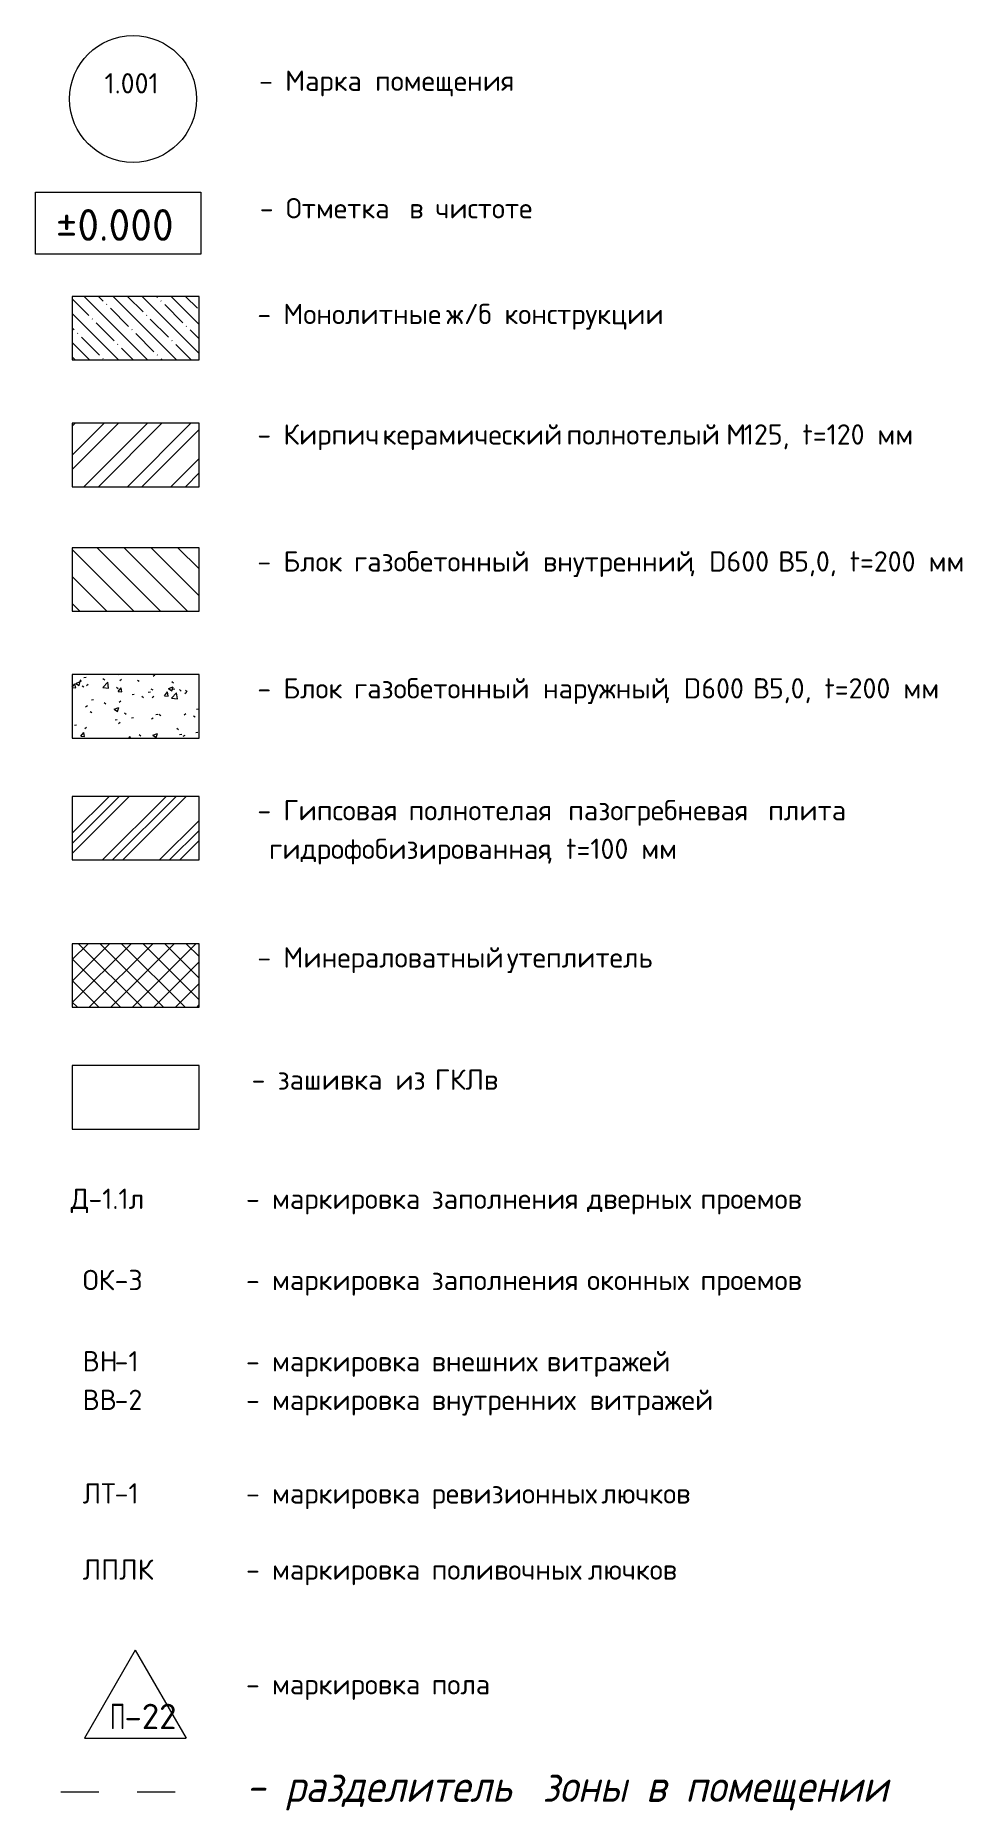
# Model space of a CAD drawing. Header units: millimetres. Extents: x -68946 to 690821, y -552984 to 293768.
# Drawn here: x 72177 to 79475, y -255765 to -241781 of the extents above; entities that cross this region are included whole.
import ezdxf

# ---------------------------------------------------------------- set-up
doc = ezdxf.new("R2010")
doc.units = ezdxf.units.MM
doc.linetypes.add('ADSK_Невидимые', pattern=[500, 300, -200])
doc.linetypes.add('ADSK_Скрыто', pattern=[600, 300, -300])
for name, color, linetype, lineweight in [('A-DETL-____-HDLN', 250, 'ADSK_Невидимые', 9), ('A-DETL-____-OTLN', 250, 'Continuous', 5), ('A-DETL-____-THIN', 250, 'Continuous', 9), ('A-DETL-GENF-OTLN', 250, 'Continuous', 5), ('A-FLOR-____-IDEN', 250, 'Continuous', 9), ('G-____-____-TEXT', 250, 'Continuous', 9)]:
    doc.layers.add(name, color=color, linetype=linetype, lineweight=lineweight)
doc.styles.add('ISOCPEUR_2', font='isocpeur.ttf', dxfattribs={"height": 160})
doc.styles.add('ISOCPEUR_4', font='isocpeur.ttf', dxfattribs={"height": 300})
doc.styles.add('ISOCPEUR_5', font='isocpeur.ttf', dxfattribs={"height": 8})
doc.styles.add('ISOCPEUR_I', font='isocpeui.ttf', dxfattribs={"width": 0.9, "height": 12.5})

msp = doc.modelspace()

# ---------------------------------------------------------------- texts
at = {"layer": 'A-FLOR-____-IDEN', "char_height": 200, "attachment_point": 1, "style": 'ISOCPEUR_2'}
for s, insert, width in [('\\fISOCPEUR|b0|i0|c204|p34|;\\W.7;П', (72761.3953, -254924.4369), 140.295312), ('-22', (72877.1505, -254924.4369), 370.379625)]:
    msp.add_mtext(s, dxfattribs=dict(at, insert=insert, width=width))
at = {"layer": 'G-____-____-TEXT', "color": 7, "attachment_point": 1}
for s, insert, char_height, width, style in [('Марка', (74141.7982, -242057.8516), 160, 745.569375, 'ISOCPEUR_4'), ('1.001', (72719.8353, -242077.8516), 160, 521.096875, 'ISOCPEUR_4'), ('- ', (73936.7462, -242057.8516), 160, 248.523125, 'ISOCPEUR_4'), ('помещения', (74849.5587, -242057.8516), 160, 1298.73375, 'ISOCPEUR_4'), (' ±0.000', (72176.5849, -243148.912), 250, 1354.851875, 'ISOCPEUR_5'), ('- ', (73942.0745, -243062.1869), 160, 248.523125, 'ISOCPEUR_4'), ('Отметка', (74147.1266, -243062.1869), 160, 1066.244375, 'ISOCPEUR_4'), ('\\fISOCPEUR|b0|i0|c204|p34|;в', (75119.4703, -243062.1869), 160, 136.286875, 'ISOCPEUR_4'), ('чистоте', (75324.5224, -243062.1869), 160, 994.0925, 'ISOCPEUR_4'), ('- ', (73923.008, -243895.2753), 160, 248.523125, 'ISOCPEUR_4'), ('Монолитные', (74128.0601, -243895.2753), 160, 1443.0375, 'ISOCPEUR_4'), ('\\fISOCPEUR|b0|i0|c204|p34|;ж', (75411.2892, -243895.2753), 160, 168.354375, 'ISOCPEUR_4'), ('\\fISOCPEUR|b0|i0|c204|p34|;/', (75550.1955, -243895.2753), 160, 136.286875, 'ISOCPEUR_4'), ('\\fISOCPEUR|b0|i0|c204|p34|;б', (75662.6434, -243895.2753), 160, 136.286875, 'ISOCPEUR_4'), ('конструкции', (75867.6955, -243895.2753), 160, 1523.20625, 'ISOCPEUR_4'), ('Кирпич', (74128.0601, -244844.6002), 160, 833.755, 'ISOCPEUR_4'), ('керамический', (74908.5809, -244844.6002), 160, 1643.459375, 'ISOCPEUR_4'), ('полнотелый', (76357.1746, -244844.6002), 160, 1410.97, 'ISOCPEUR_4'), ('\\fISOCPEUR|b0|i0|c204|p34|;М', (77613.9455, -244844.6002), 160, 168.354375, 'ISOCPEUR_4'), ('125, t=120 ', (77752.8517, -244844.6002), 160, 1274.683125, 'ISOCPEUR_4'), ('- ', (73923.008, -244844.6002), 160, 248.523125, 'ISOCPEUR_4'), ('мм', (78804.5705, -244844.6002), 160, 304.64125, 'ISOCPEUR_4'), ('- ', (73923.008, -245844.6002), 160, 248.523125, 'ISOCPEUR_4'), ('Блок', (74128.0601, -245844.6002), 160, 561.18125, 'ISOCPEUR_4'), ('газобетонный', (74683.6851, -245844.6002), 160, 1691.560625, 'ISOCPEUR_4'), ('внутренний', (76171.9663, -245844.6002), 160, 1394.93625, 'ISOCPEUR_4'), (', D600 ', (77322.9038, -245844.6002), 160, 849.78875, 'ISOCPEUR_4'), ('\\fISOCPEUR|b0|i0|c204|p34|;В', (78024.0496, -245844.6002), 160, 152.320625, 'ISOCPEUR_4'), ('5,0, t=200 ', (78149.7267, -245844.6002), 160, 1282.7, 'ISOCPEUR_4'), ('мм', (79208.0601, -245844.6002), 160, 304.64125, 'ISOCPEUR_4'), ('- ', (73923.008, -246844.6002), 160, 248.523125, 'ISOCPEUR_4'), ('Блок', (74128.0601, -246844.6002), 160, 561.18125, 'ISOCPEUR_4'), ('газобетонный', (74683.6851, -246844.6002), 160, 1691.560625, 'ISOCPEUR_4'), ('наружный', (76171.9663, -246844.6002), 160, 1154.43, 'ISOCPEUR_4'), (', D600 ', (77124.4663, -246844.6002), 160, 849.78875, 'ISOCPEUR_4'), ('\\fISOCPEUR|b0|i0|c204|p34|;В', (77825.6121, -246844.6002), 160, 152.320625, 'ISOCPEUR_4'), ('5,0, t=200 ', (77951.2892, -246844.6002), 160, 1282.7, 'ISOCPEUR_4'), ('мм', (79009.6226, -246844.6002), 160, 304.64125, 'ISOCPEUR_4'), ('- ', (73923.008, -247804.6002), 160, 248.523125, 'ISOCPEUR_4'), ('Гипсовая', (74128.0601, -247804.6002), 160, 1082.278125, 'ISOCPEUR_4'), ('полнотелая', (75113.633, -247804.6002), 160, 1410.97, 'ISOCPEUR_4'), ('пазогребневая', (76370.4038, -247804.6002), 160, 1795.78, 'ISOCPEUR_4'), ('плита', (77944.6746, -247804.6002), 160, 729.535625, 'ISOCPEUR_4'), ('гидрофобизированная', (74015.6121, -248108.8711), 160, 2645.56875, 'ISOCPEUR_4'), (', t=100 ', (76198.4246, -248108.8711), 160, 905.906875, 'ISOCPEUR_4'), ('мм', (76945.8726, -248108.8711), 160, 304.64125, 'ISOCPEUR_4'), ('- ', (73923.008, -248964.6002), 160, 248.523125, 'ISOCPEUR_4'), ('Минераловатный', (74128.0601, -248964.6002), 160, 2020.2525, 'ISOCPEUR_4'), ('утеплитель', (75887.5392, -248964.6002), 160, 1427.00375, 'ISOCPEUR_4'), ('- ', (73877.7109, -249927.1766), 160, 248.523125, 'ISOCPEUR_4'), ('зашивка', (74082.763, -249927.1766), 160, 1010.12625, 'ISOCPEUR_4'), ('из', (75008.8046, -249927.1766), 160, 264.556875, 'ISOCPEUR_4'), ('ГКЛв', (75319.69, -249927.1766), 160, 577.215, 'ISOCPEUR_4'), ('\\fISOCPEUR|b0|i0|c204|p34|;Д', (72453.878, -250866.0035), 160, 168.354375, 'ISOCPEUR_4'), ('-1.1', (72592.7842, -250866.0035), 160, 384.81, 'ISOCPEUR_4'), ('\\fISOCPEUR|b0|i0|c204|p34|;л', (72910.2842, -250866.0035), 160, 136.286875, 'ISOCPEUR_4'), ('- ', (73833.6105, -250866.0035), 160, 248.523125, 'ISOCPEUR_4'), ('маркировка', (74038.6626, -250866.0035), 160, 1410.97, 'ISOCPEUR_4'), ('заполнения', (75295.4334, -250866.0035), 160, 1370.885625, 'ISOCPEUR_4'), ('дверных', (76519.1314, -250866.0035), 160, 970.041875, 'ISOCPEUR_4'), ('проемов', (77412.1001, -250866.0035), 160, 970.041875, 'ISOCPEUR_4'), ('ОК', (72547.7474, -251506.0035), 160, 304.64125, 'ISOCPEUR_4'), ('-3', (72799.1016, -251506.0035), 160, 272.57375, 'ISOCPEUR_4'), ('маркировка', (74038.6626, -251506.0035), 160, 1410.97, 'ISOCPEUR_4'), ('заполнения', (75295.4334, -251506.0035), 160, 1370.885625, 'ISOCPEUR_4'), ('оконных', (76519.1314, -251506.0035), 160, 970.041875, 'ISOCPEUR_4'), ('проемов', (77412.1001, -251506.0035), 160, 970.041875, 'ISOCPEUR_4'), ('- ', (73833.6105, -251506.0035), 160, 248.523125, 'ISOCPEUR_4'), ('ВН', (72547.7474, -252146.0035), 160, 304.64125, 'ISOCPEUR_4'), ('-1', (72799.1016, -252146.0035), 160, 232.489375, 'ISOCPEUR_4'), ('- ', (73833.6105, -252146.0035), 160, 248.523125, 'ISOCPEUR_4'), ('маркировка', (74038.6626, -252146.0035), 160, 1410.97, 'ISOCPEUR_4'), ('внешних', (75295.4334, -252146.0035), 160, 986.075625, 'ISOCPEUR_4'), ('витражей', (76201.6314, -252146.0035), 160, 1170.46375, 'ISOCPEUR_4'), ('ВВ', (72547.7474, -252450.2743), 160, 304.64125, 'ISOCPEUR_4'), ('-2', (72799.1016, -252450.2743), 160, 272.57375, 'ISOCPEUR_4'), ('- ', (73833.6105, -252450.2743), 160, 248.523125, 'ISOCPEUR_4'), ('маркировка', (74038.6626, -252450.2743), 160, 1410.97, 'ISOCPEUR_4'), ('внутренних', (75295.4334, -252450.2743), 160, 1394.93625, 'ISOCPEUR_4'), ('витражей', (76538.9751, -252450.2743), 160, 1170.46375, 'ISOCPEUR_4'), ('ЛТ', (72547.7474, -253187.1916), 160, 304.64125, 'ISOCPEUR_4'), ('-1', (72799.1016, -253187.1916), 160, 232.489375, 'ISOCPEUR_4'), ('маркировка', (74038.6626, -253187.1916), 160, 1410.97, 'ISOCPEUR_4'), ('ревизионных', (75295.4334, -253187.1916), 160, 1507.1725, 'ISOCPEUR_4'), ('лючков', (76631.5793, -253187.1916), 160, 841.771875, 'ISOCPEUR_4'), ('- ', (73833.6105, -253187.1916), 160, 248.523125, 'ISOCPEUR_4'), ('ЛПЛК', (72547.7474, -253787.1916), 160, 609.2825, 'ISOCPEUR_4'), ('- ', (73833.6105, -253787.1916), 160, 248.523125, 'ISOCPEUR_4'), ('маркировка', (74038.6626, -253787.1916), 160, 1410.97, 'ISOCPEUR_4'), ('поливочных', (75295.4334, -253787.1916), 160, 1378.9025, 'ISOCPEUR_4'), ('лючков', (76525.7459, -253787.1916), 160, 841.771875, 'ISOCPEUR_4'), ('- ', (73833.6105, -254690.7717), 160, 248.523125, 'ISOCPEUR_4'), ('маркировка', (74038.6626, -254690.7717), 160, 1410.97, 'ISOCPEUR_4'), ('пола', (75295.4334, -254690.7717), 160, 561.18125, 'ISOCPEUR_4'), ('разделитель', (74143.173, -255447.4872), 250, 2279.99925, 'ISOCPEUR_I'), ('зоны', (76167.2355, -255447.4872), 250, 815.316188, 'ISOCPEUR_I'), ('- ', (73833.6105, -255447.4872), 250, 375.18975, 'ISOCPEUR_I'), ('\\fISOCPEUR|b0|i1|c204|p34|;\\W.9;в', (76982.8137, -255447.4872), 250, 202.02525, 'ISOCPEUR_I'), ('помещении', (77292.3762, -255447.4872), 250, 1919.239875, 'ISOCPEUR_I')]:
    msp.add_mtext(s, dxfattribs=dict(at, insert=insert, char_height=char_height, width=width, style=style))

# ---------------------------------------------------------------- blocks, each defined once
blk = doc.blocks.new('AAR_СКБ_Марка_Перекрытия - Марка пола-17325028-АР1_Маркировочный план_надземные_Условные обозначения')
at = {"layer": 'A-FLOR-____-IDEN'}
for p, q in [((5755, 4739), (5355, 4046)), ((5755, 4739), (6155, 4046)), ((5355, 4046), (6155, 4046))]:
    blk.add_line(p, q, dxfattribs=at)

# ---------------------------------------------------------------- hatches: boundary and pattern name
at = {"layer": 'A-DETL-GENF-OTLN', "lineweight": 5}
h = msp.add_hatch(dxfattribs=at)
h.set_pattern_fill('FP_55', color=10, style=0, pattern_type=2)
h.set_pattern_definition([(135, (67206.86, -259241.39), (-114.0493, -114.0493), []), (135, (67320.91, -259241.39), (-114.0493, -114.0493), [201.612, -40.322, 3.353, -36.97])])
h.paths.add_polyline_path([(73465.2123, -244336.4203), (73465.2123, -243836.4203), (72465.2123, -243836.4203), (72465.2123, -244336.4203)])
h = msp.add_hatch(dxfattribs=at)
h.set_pattern_fill('FP_56', color=10, style=0, pattern_type=2)
h.set_pattern_definition([(45, (67206.86, -259241.4), (-171.074, 171.074), []), (45, (67320.91, -259241.4), (-171.074, 171.074), [])])
h.paths.add_polyline_path([(73465.2123, -245336.4203), (73465.2123, -244836.4203), (72465.2123, -244836.4203), (72465.2123, -245336.4203)])
h = msp.add_hatch(dxfattribs=at)
h.set_pattern_fill('FP_57', color=10, style=0, pattern_type=2)
h.set_pattern_definition([(135, (67206.86, -259241.39), (-106.066, -106.066), [])])
h.paths.add_polyline_path([(73465.2123, -246316.4203), (73465.2123, -245816.4203), (72465.2123, -245816.4203), (72465.2123, -246316.4203)])
h = msp.add_hatch(dxfattribs=at)
h.set_pattern_fill('FP_50', color=10, style=0, pattern_type=2)
h.set_pattern_definition([(50, (67206.86, -259241.4), (364.368, -31.878), [38.1, -419.1]), (355, (67206.86, -259241.4), (-70.486, 382.113), [30.48, -335.28]), (100.451, (67237.23, -259244.05), (293.885, 350.233), [32.38, -356.18]), (46.184, (67206.86, -259139.8), (542.158, -84.086), [57.15, -628.65]), (96.636, (67252.04, -259146.8), (474.805, 494.855), [48.57, -534.27]), (351.184, (67206.86, -259139.8), (474.81, 494.85), [45.72, -502.92]), (21, (67257.66, -259165.2), (303.2285, -204.5305), [38.1, -419.1]), (326, (67257.66, -259165.2), (123.604, 368.376), [30.48, -335.28]), (71.451, (67282.93, -259182.23), (426.834, 163.843), [32.38, -356.18]), (37.5, (67206.86, -259241.39), (6.1766, 169.1102), [16.764, -314.452, 16.764, -323.596, -336.55]), (37.5, (67206.86, -259241.39), (6.1766, 169.1102), [-671.576, 16.764, -319.786]), (7.5, (67206.86, -259241.39), (133.6389, 200.3615), [16.764, -177.292, 16.764, -306.832, -128.27]), (7.5, (67206.86, -259241.39), (133.6389, 200.3615), [-517.652, 16.764, -111.506]), (327.5, (67093.58, -259241.39), (271.1818, -11.4584), [16.764, -110.236, 16.764, -379.476, -525.78]), (327.5, (67093.58, -259241.39), (271.1818, -11.4584), [-523.24, 16.764, -509.016]), (317.5, (67042.78, -259241.4), (296.2585, 50.853), [16.764, -148.336, 16.764, -246.38, -373.38]), (317.5, (67042.78, -259241.4), (296.2585, 50.853), [-428.244, 16.764, -356.616])])
h.paths.add_polyline_path([(73465.2123, -247316.4203), (73465.2123, -246816.4203), (72465.2123, -246816.4203), (72465.2123, -247316.4203)])
h = msp.add_hatch(dxfattribs=at)
h.set_pattern_fill('FP_9', color=10, style=0, pattern_type=2)
h.set_pattern_definition([(45, (67206.86, -259241.4), (-224.5064, 224.5064), []), (45, (67286.24, -259241.4), (0, 449.013), []), (45, (67127.5, -259241.4), (0, 449.013), [])])
h.paths.add_polyline_path([(73465.2123, -248276.4203), (73465.2123, -247776.4203), (72465.2123, -247776.4203), (72465.2123, -248276.4203)])
h = msp.add_hatch(dxfattribs=at)
h.set_pattern_fill('FP_16', color=10, style=0, pattern_type=2)
h.set_pattern_definition([(135, (67206.86, -259241.39), (-84.8528, -84.8528), []), (225, (67206.86, -259241.39), (84.8528, -84.8528), [])])
h.paths.add_polyline_path([(73465.2123, -249436.4203), (73465.2123, -248936.4203), (72465.2123, -248936.4203), (72465.2123, -249436.4203)])

# ---------------------------------------------------------------- linework, layer by layer
at = {"layer": 'A-DETL-____-HDLN', "linetype": 'ADSK_Скрыто', "lineweight": 5}
msp.add_line((72375.8149, -255618.5467), (73575.8149, -255618.5467), dxfattribs=at)
at = {"layer": 'A-DETL-____-OTLN', "lineweight": 13}
for p, q in [((73465.2123, -249896.4203), (72465.2123, -249896.4203)), ((72465.2123, -249896.4203), (72465.2123, -250396.4203)), ((73465.2123, -250396.4203), (73465.2123, -249896.4203)), ((72465.2123, -250396.4203), (73465.2123, -250396.4203))]:
    msp.add_line(p, q, dxfattribs=at)
at = {"layer": 'A-DETL-____-THIN'}
for p, q in [((73465.2123, -243836.4203), (72465.2123, -243836.4203)), ((72465.2123, -243836.4203), (72465.2123, -244336.4203)), ((73465.2123, -244336.4203), (73465.2123, -243836.4203)), ((72465.2123, -244336.4203), (73465.2123, -244336.4203)), ((73465.2123, -244836.4203), (72465.2123, -244836.4203)), ((72465.2123, -244836.4203), (72465.2123, -245336.4203)), ((73465.2123, -245336.4203), (73465.2123, -244836.4203)), ((72465.2123, -245336.4203), (73465.2123, -245336.4203)), ((73465.2123, -245816.4203), (72465.2123, -245816.4203)), ((72465.2123, -245816.4203), (72465.2123, -246316.4203)), ((73465.2123, -246316.4203), (73465.2123, -245816.4203)), ((72465.2123, -246316.4203), (73465.2123, -246316.4203)), ((73465.2123, -246816.4203), (72465.2123, -246816.4203)), ((72465.2123, -246816.4203), (72465.2123, -247316.4203)), ((73465.2123, -247316.4203), (73465.2123, -246816.4203)), ((72465.2123, -247316.4203), (73465.2123, -247316.4203)), ((73465.2123, -247776.4203), (72465.2123, -247776.4203)), ((72465.2123, -247776.4203), (72465.2123, -248276.4203)), ((73465.2123, -248276.4203), (73465.2123, -247776.4203)), ((72465.2123, -248276.4203), (73465.2123, -248276.4203)), ((73465.2123, -248936.4203), (72465.2123, -248936.4203)), ((72465.2123, -248936.4203), (72465.2123, -249436.4203)), ((73465.2123, -249436.4203), (73465.2123, -248936.4203)), ((72465.2123, -249436.4203), (73465.2123, -249436.4203))]:
    msp.add_line(p, q, dxfattribs=at)
msp.add_circle((72944.684, -242281.392), 500, dxfattribs=at)
at = {"layer": 'G-____-____-TEXT', "color": 170, "flags": 128}
msp.add_lwpolyline([(72176.5849, -243015.2662), (73479.1367, -243015.2662), (73479.1367, -243505.2662), (72176.5849, -243505.2662)], close=True, dxfattribs=at)

# ---------------------------------------------------------------- block references
at = {"layer": 'A-FLOR-____-IDEN'}
msp.add_blockref('AAR_СКБ_Марка_Перекрытия - Марка пола-17325028-АР1_Маркировочный план_надземные_Условные обозначения', (67206.8634, -259241.3892), dxfattribs=at)

msp.set_redraw_order([(e.dxf.handle, doc.entitydb.next_handle()) for e in msp.query("TEXT MTEXT ATTDEF DIMENSION ARC_DIMENSION")])  # texts and dimensions are drawn at this point

doc.saveas('drawing.dxf')
